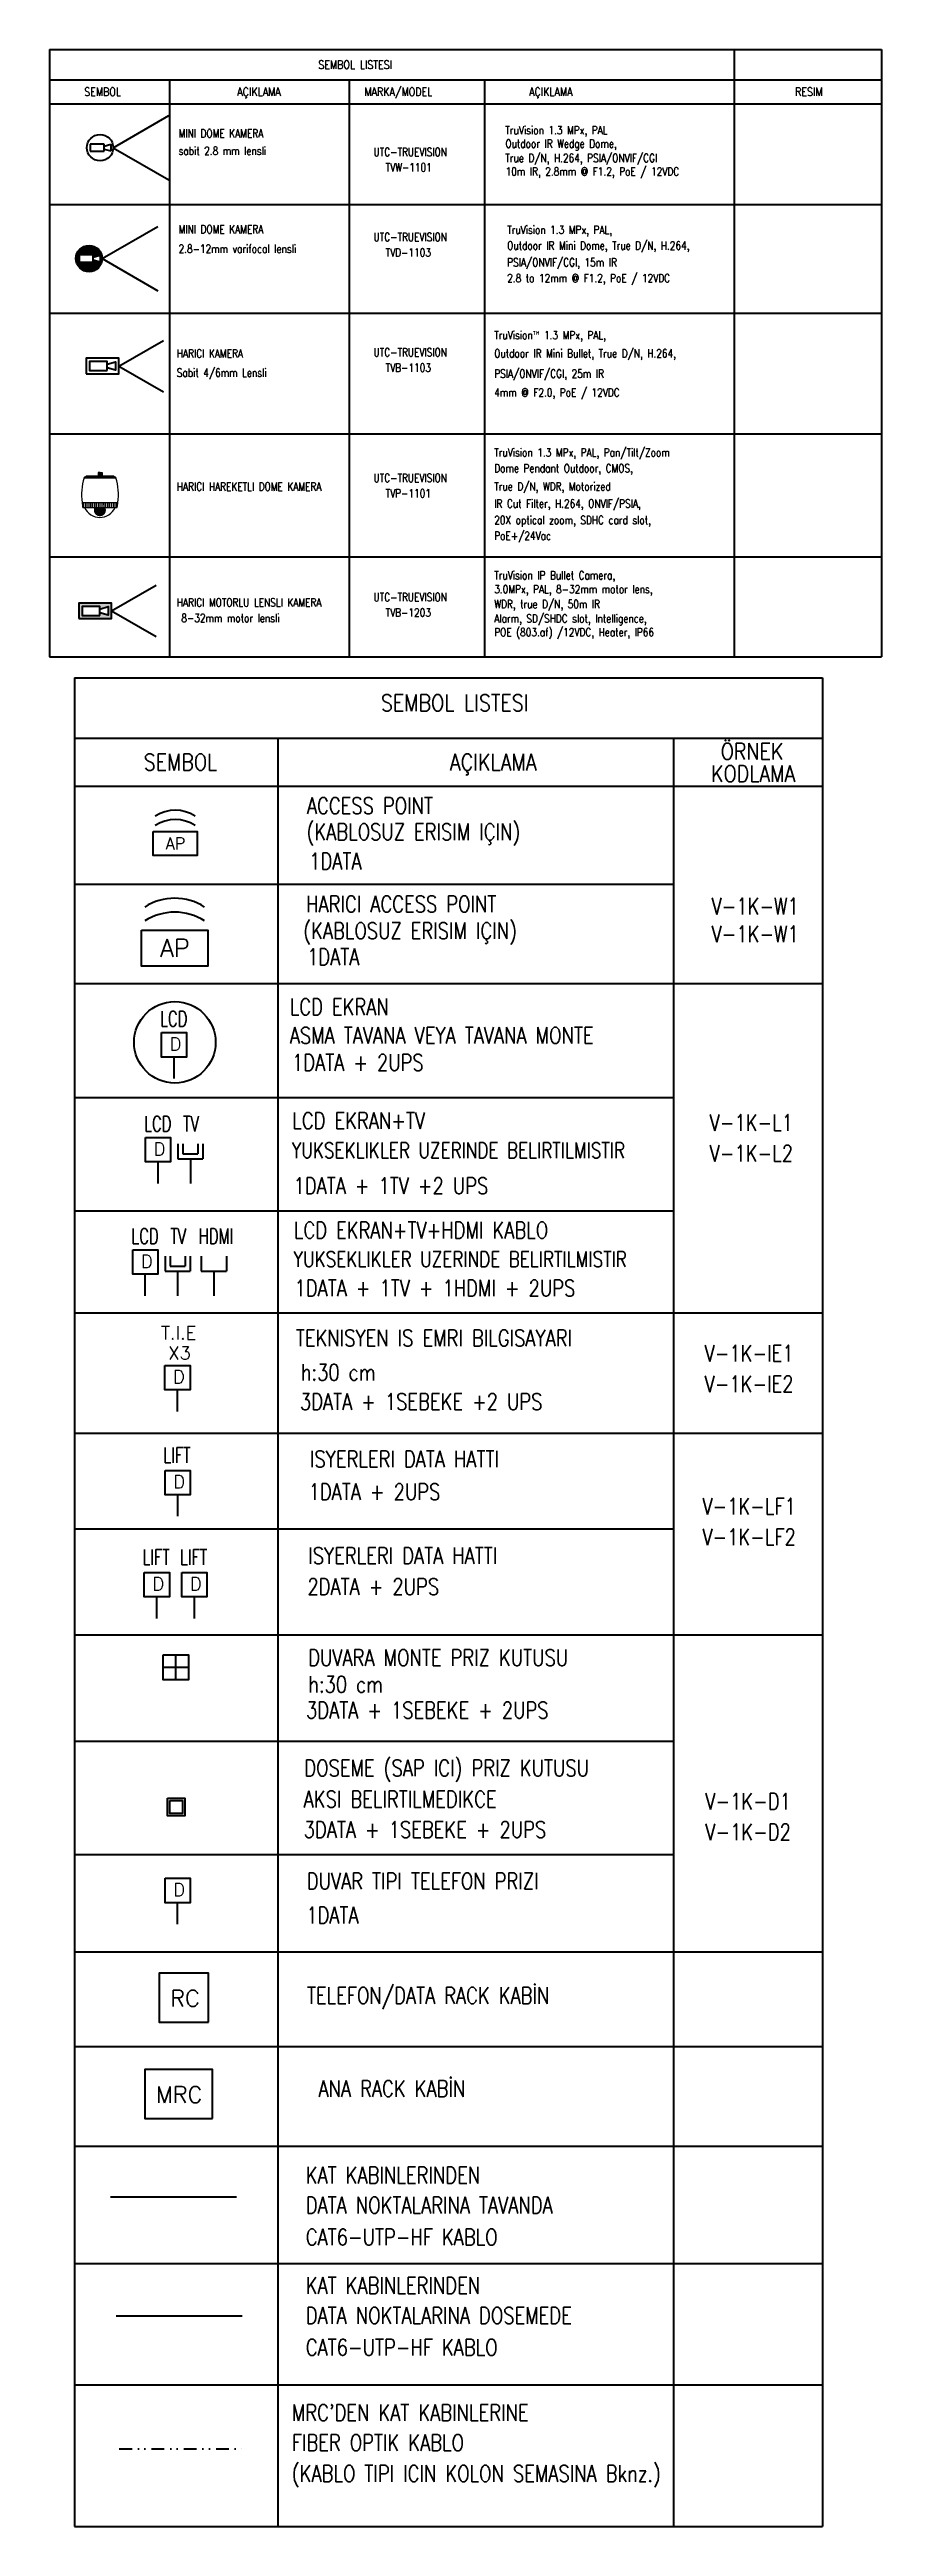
# Model space of a CAD drawing. Extents: x -1073 to 35213, y -1180 to 6950.
# Drawn here: x -1073 to -261, y 1845 to 4259 of the extents above; entities that cross this region are included whole.
import ezdxf
from ezdxf.enums import TextEntityAlignment as Align

# ---------------------------------------------------------------- set-up
doc = ezdxf.new("R2010")
doc.units = 0
doc.header["$LTSCALE"] = 25
doc.linetypes.add('DIVIDE2', pattern=[0.625, 0.25, -0.125, 0, -0.125, 0, -0.125])
for name, color, linetype, lineweight in [('DATA SARI', 30, 'Continuous', 30), ('DATA TAVAN', 160, 'Continuous', 30), ('E-ACCESS POINT (KABLOSUZ ERİŞİM İÇİN)', 7, 'Continuous', 30), ('E-ANA RACK KABİN', 7, 'Continuous', 30), ('E-DAHİLİ DOME KAMERA', 7, 'Continuous', 30), ('E-DAHİLİ KAMERA', 7, 'Continuous', 30), ('E-DAHİLİ SPEED DOME', 7, 'Continuous', 30), ('E-DATA LCD EKRAN', 7, 'Continuous', 30), ('E-DATA LIFT PRIZI', 7, 'Continuous', 30), ('E-DATA PRİZİ (RJ45)', 7, 'Continuous', 30), ('E-DATA-TEKNISYEN IS EMRI', 7, 'Continuous', 30), ('E-DUVARA MONTE PRİZ KUTUSU', 7, 'Continuous', 30), ('E-DÖŞEME (ŞAP İÇİ) PRİZ KUTUSU', 7, 'Continuous', 30), ('E-HARİCİ ACCESS POINT (KABLOSUZ ERİŞİM İÇİN)', 4, 'Continuous', 30), ('E-HARİCİ KAMERA', 7, 'Continuous', 30), ('E-KABLO', 7, 'Continuous', 30), ('E-TELEFON  DATA RACK KABİN', 7, 'Continuous', 30), ('E-YAZI', 7, 'Continuous', 30)]:
    doc.layers.add(name, color=color, linetype=linetype, lineweight=lineweight)
doc.styles.add('E-YAZI', font='txttw.shx')

msp = doc.modelspace()

# ---------------------------------------------------------------- texts
at = {"layer": 'E-YAZI', "color": 4, "style": 'E-YAZI', "width": 0.85}
for s, height, p in [('SEMBOL LISTESI', 8, (-774.51, 4244.45)), ('SEMBOL', 8, (-1020.84, 4218.03)), ('AÇIKLAMA', 8, (-868.33, 4218.03)), ('MARKA/MODEL', 8, (-732.43, 4218.03)), ('AÇIKLAMA', 8, (-583.79, 4218.03)), ('RESIM', 8, (-332.13, 4218.03)), ('SEMBOL LISTESI', 16, (-677.44, 3622.51)), ('SEMBOL', 16, (-944.88, 3564.76)), ('AÇIKLAMA', 16, (-639.86, 3564.76)), ('ÖRNEK', 16, (-387.49, 3575.2)), ('KODLAMA', 16, (-386.44, 3553.56))]:
    msp.add_text(s, height=height, dxfattribs=at).set_placement(p, align=Align.MIDDLE_CENTER)
at = {"layer": 'E-YAZI', "color": 3, "style": 'E-YAZI', "width": 0.8}
for s, height, p in [('MINI DOME KAMERA', 8, (-946.74, 4173.44)), ('TruVision 1.3 MPx, PAL', 8, (-628.08, 4176.6)), ('sabit 2.8 mm lensli', 8, (-946.74, 4156.42)), ('UTC-TRUEVISION', 8, (-756.61, 4155.37)), ('True D/N, H.264, PSIA/ONVIF/CGI', 8, (-628.15, 4149.45)), ('Outdoor IR Wedge Dome,', 8, (-628.08, 4163.47)), ('TVW-1101', 8, (-744.82, 4140.35)), ('10m IR, 2.8mm @ F1.2, PoE / 12VDC', 8, (-627.86, 4136.31)), ('MINI DOME KAMERA', 8, (-946.74, 4080.06)), ('UTC-TRUEVISION', 8, (-756.61, 4072.47)), ('TruVision 1.3 MPx, PAL,', 8, (-626.31, 4079.54)), ('2.8-12mm varifocal lensli', 8, (-946.74, 4061.04)), ('TVD-1103', 8, (-744.82, 4057.45)), ('Outdoor IR Mini Dome, True D/N, H.264, ', 8, (-626.31, 4064.13)), ('PSIA/ONVIF/CGI, 15m IR', 8, (-626.31, 4047.78)), ('2.8 to 12mm @ F1.2, PoE / 12VDC', 8, (-626.31, 4032.37)), ('TruVision™ 1.3 MPx, PAL,', 8, (-638.94, 3976.81)), ('HARICI KAMERA', 8, (-948.44, 3958.99)), ('UTC-TRUEVISION', 8, (-756.61, 3960.17)), ('Outdoor IR Mini Bullet, True D/N, H.264, ', 8, (-638.94, 3959.07)), ('Sabit 4/6mm Lensli', 8, (-948.44, 3940.26)), ('TVB-1103', 8, (-744.82, 3945.15)), ('PSIA/ONVIF/CGI, 25m IR', 8, (-638.94, 3939.32)), ('4mm @ F2.0, PoE / 12VDC', 8, (-638.94, 3920.97)), ('TruVision 1.3 MPx, PAL, Pan/Tilt/Zoom', 8, (-638.94, 3862.49)), ('UTC-TRUEVISION', 8, (-756.61, 3837.73)), ('True D/N, WDR, Motorized', 8, (-638.94, 3829.41)), ('Dome Pendant Outdoor, CMOS,', 8, (-638.94, 3847.13)), ('HARICI HAREKETLI DOME KAMERA', 8, (-948.44, 3829.28)), ('TVP-1101', 8, (-744.82, 3822.71)), ('IR Cut Filter, H.264, ONVIF/PSIA,', 8, (-638.94, 3812.71)), ('20X optical zoom, SDHC card slot,', 8, (-638.94, 3796.66)), ('PoE+/24Vac', 8, (-638.94, 3781.37)), ('TruVision IP Bullet Camera, ', 8, (-638.94, 3742.82)), ('HARICI MOTORLU LENSLI KAMERA', 8, (-948.44, 3716.31)), ('UTC-TRUEVISION', 8, (-756.61, 3721.6)), ('WDR, true D/N, 50m IR', 8, (-638.94, 3714.77)), ('3.0MPx, PAL, 8-32mm motor lens, ', 8, (-638.94, 3729.33)), (' 8-32mm motor lensli', 8, (-948.44, 3701.18)), ('TVB-1203', 8, (-744.82, 3706.58)), ('Alarm, SD/SHDC slot, Intelligence, ', 8, (-638.94, 3700.73)), ('POE (803.af) /12VDC, Heater, IP66 ', 8, (-638.94, 3687.37)), ('ACCESS POINT ', 16, (-821.54, 3514.25)), ('(KABLOSUZ ERISIM IÇIN)', 16, (-821.92, 3488.83)), ('1DATA', 16, (-819.3, 3460.28)), ('HARICI ACCESS POINT', 16, (-822.29, 3418.43)), ('V-1K-W1', 16, (-426.98, 3416.4)), ('(KABLOSUZ ERISIM IÇIN)', 16, (-825.13, 3392.41)), ('V-1K-W1', 16, (-426.98, 3389.26)), ('1DATA', 16, (-821.36, 3367.06)), ('LCD EKRAN', 16, (-838.26, 3318.33)), ('ASMA TAVANA VEYA TAVANA MONTE', 16, (-838.26, 3290.42)), ('1DATA + 2UPS', 16, (-836.09, 3264.06)), ('LCD EKRAN+TV', 16, (-835.81, 3207.42)), ('V-1K-L1', 16, (-428.79, 3205.45)), ('YUKSEKLIKLER UZERINDE BELIRTILMISTIR', 15, (-836.3, 3178.95)), ('V-1K-L2', 16, (-428.79, 3175.66)), ('1DATA + 1TV +2 UPS', 16, (-834.55, 3143.93)), ('LCD EKRAN+TV+HDMI KABLO', 16, (-834.27, 3100.65)), ('YUKSEKLIKLER UZERINDE BELIRTILMISTIR', 15, (-834.61, 3072.89)), ('1DATA + 1TV + 1HDMI + 2UPS', 16, (-833.6, 3044.2)), ('TEKNISYEN IS EMRI BILGISAYARI', 16, (-832.37, 2995.5)), ('V-1K-IE1', 16, (-433.76, 2980.62)), ('h:30 cm', 16, (-827.54, 2962.15)), ('3DATA + 1SEBEKE +2 UPS', 16, (-828.37, 2933.6)), ('V-1K-IE2', 16, (-433.76, 2950.84)), ('ISYERLERI DATA HATTI', 16, (-818.6, 2877.62)), ('1DATA + 2UPS', 16, (-819.85, 2845.72)), ('V-1K-LF1', 16, (-435.92, 2831.52)), ('V-1K-LF2', 16, (-435.92, 2801.73)), ('ISYERLERI DATA HATTI', 16, (-820.24, 2783.43)), ('2DATA + 2UPS', 16, (-821.05, 2753.33)), ('DUVARA MONTE PRIZ KUTUSU', 16, (-820.3, 2684.14)), ('h:30 cm', 16, (-820.3, 2658.08)), ('3DATA + 1SEBEKE + 2UPS', 16, (-822.42, 2632.91)), ('DOSEME (SAP ICI) PRIZ KUTUSU', 16, (-824.06, 2576.51)), ('V-1K-D1', 16, (-433.03, 2543.98)), ('3DATA + 1SEBEKE + 2UPS', 16, (-824.69, 2516.56)), ('V-1K-D2', 16, (-433.03, 2514.19)), ('DUVAR TIPI TELEFON PRIZI', 16, (-821.68, 2466.33)), ('1DATA', 16, (-822.19, 2433.17)), ('TELEFON/DATA RACK KABİN', 16, (-821.54, 2354.88)), ('ANA RACK KABİN', 16, (-810.26, 2264.17)), ('KAT KABINLERINDEN', 16, (-822.67, 2179.76)), ('DATA NOKTALARINA TAVANDA', 16, (-822.67, 2150.53)), ('CAT6-UTP-HF KABLO', 16, (-822.67, 2119.42)), ('KAT KABINLERINDEN', 16, (-822.67, 2072.25)), ('DATA NOKTALARINA DOSEMEDE', 16, (-822.67, 2043.02)), ('CAT6-UTP-HF KABLO', 16, (-822.67, 2011.91)), ("MRC'DEN KAT KABINLERINE", 16, (-836.29, 1948.38)), ('FIBER OPTIK KABLO', 16, (-836.29, 1919.06)), ('(KABLO TIPI ICIN KOLON SEMASINA Bknz.)', 16, (-836.29, 1889.01))]:
    msp.add_text(s, height=height, dxfattribs=at).set_placement(p)
at = {"layer": 'E-YAZI', "color": 1, "style": 'E-YAZI', "width": 0.8}
msp.add_text('AKSI BELIRTILMEDIKCE', height=16, dxfattribs=at).set_placement((-824.69, 2546.17))

# ---------------------------------------------------------------- blocks, each defined once
blk = doc.blocks.new('E-DATA-TEKNISYEN IS EMRI')
at = {"layer": 'E-DATA PRİZİ (RJ45)', "color": 6}
blk.add_line((0, 0), (0, 42), dxfattribs=at)
blk.add_lwpolyline([(-24.6, 89.6), (24.6, 89.6), (24.6, 42), (-24.6, 42)], close=True, dxfattribs=at)
at = {"layer": 'E-DATA PRİZİ (RJ45)', "color": 6, "style": 'E-YAZI'}
for s, p in [('T.I.E', (-32.1, 140.4)), ('X3', (-17.8, 101.3)), ('D', (-8.8, 54.6))]:
    blk.add_text(s, height=25.6, rotation=0, dxfattribs=at).set_placement(p)
blk = doc.blocks.new('E-DATA LCD EKRAN')
at = {"layer": 'E-DATA PRİZİ (RJ45)', "color": 1}
blk.add_line((0, 0), (0, 42), dxfattribs=at)
blk.add_lwpolyline([(-24.6, 89.6), (24.6, 89.6), (24.6, 42), (-24.6, 42)], close=True, dxfattribs=at)
blk.add_circle((1.6, 70.7), 79.4, dxfattribs=at)
at = {"layer": 'E-DATA PRİZİ (RJ45)', "color": 1, "style": 'E-YAZI'}
blk.add_text('D', height=25.6, dxfattribs=at).set_placement((-8.8, 54.6))
at = {"layer": 'E-YAZI', "color": 1, "style": 'E-YAZI', "width": 0.7}
blk.add_text('LCD', height=30, dxfattribs=at).set_placement((-27, 101.6))
blk = doc.blocks.new('E-LCD+TV')
at = {"layer": 'E-DATA PRİZİ (RJ45)', "color": 1}
for p, q in [((38.5, 77.5), (38.5, 48)), ((48.3, 77.5), (48.3, 57.8)), ((48.3, 57.8), (77.8, 57.8)), ((77.8, 77.5), (77.8, 57.8)), ((87.6, 77.5), (87.6, 48)), ((0, 0), (0, 42)), ((38.5, 48), (87.6, 48)), ((63, 48), (63, 0))]:
    blk.add_line(p, q, dxfattribs=at)
blk.add_lwpolyline([(-24.6, 89.6), (24.6, 89.6), (24.6, 42), (-24.6, 42)], close=True, dxfattribs=at)
at = {"layer": 'E-DATA PRİZİ (RJ45)', "color": 1, "style": 'E-YAZI'}
blk.add_text('D', height=25.6, dxfattribs=at).set_placement((-8.8, 54.6))
at = {"layer": 'E-YAZI', "color": 1, "style": 'E-YAZI', "width": 0.7}
for s, p in [('LCD', (-27, 101.6)), ('TV', (49, 101.6))]:
    blk.add_text(s, height=30, dxfattribs=at).set_placement(p)
blk = doc.blocks.new('E-LCD+TV+HDMI')
at = {"layer": 'E-DATA PRİZİ (RJ45)', "color": 1}
for p, q in [((-24.6, 77.5), (-24.6, 48)), ((-14.7, 77.5), (-14.7, 57.8)), ((-14.7, 57.8), (14.7, 57.8)), ((14.7, 77.5), (14.7, 57.8)), ((24.6, 77.5), (24.6, 48)), ((46.1, 77.5), (46.1, 48)), ((95.2, 77.5), (95.2, 48)), ((-63, 0), (-63, 42)), ((-24.6, 48), (24.6, 48)), ((0, 48), (0, 0)), ((46.1, 48), (95.2, 48)), ((70.6, 48), (70.6, 0))]:
    blk.add_line(p, q, dxfattribs=at)
blk.add_lwpolyline([(-87.6, 89.6), (-38.5, 89.6), (-38.5, 42), (-87.6, 42)], close=True, dxfattribs=at)
at = {"layer": 'E-DATA PRİZİ (RJ45)', "color": 1, "style": 'E-YAZI'}
blk.add_text('D', height=25.6, dxfattribs=at).set_placement((-71.8, 54.6))
at = {"layer": 'E-YAZI', "color": 1, "style": 'E-YAZI', "width": 0.7}
for s, p in [('LCD', (-90, 101.6)), ('TV', (-14, 101.6)), ('HDMI', (41.2, 101.6))]:
    blk.add_text(s, height=30, dxfattribs=at).set_placement(p)
blk = doc.blocks.new('*U605')
at = {"layer": 'E-ACCESS POINT (KABLOSUZ ERİŞİM İÇİN)', "color": 4}
blk.add_lwpolyline([(-2.39, 3.24), (2.39, 3.24), (2.39, 0.65), (-2.39, 0.65)], close=True, dxfattribs=at)
at = {"layer": 'E-ACCESS POINT (KABLOSUZ ERİŞİM İÇİN)', "color": 3}
for centre in [(0, 1.56), (0, 0.55)]:
    blk.add_arc(centre, 3.99, 57.1828, 122.8172, dxfattribs=at)
at = {"layer": 'E-ACCESS POINT (KABLOSUZ ERİŞİM İÇİN)', "color": 3, "style": 'E-YAZI'}
blk.add_text('AP', height=1.28, dxfattribs=at).set_placement((-1.05, 1.31))
blk = doc.blocks.new('E-DATA LIFT PRIZI')
at = {"layer": 'E-DATA LIFT PRIZI', "color": 2}
blk.add_line((0, 0), (0, 42), dxfattribs=at)
blk.add_lwpolyline([(-24.6, 89.6), (24.6, 89.6), (24.6, 42), (-24.6, 42)], close=True, dxfattribs=at)
at = {"layer": 'E-DATA LIFT PRIZI', "color": 2, "style": 'E-YAZI', "width": 0.7}
blk.add_text('LIFT', height=30, dxfattribs=at).set_placement((-28, 104.2))
at = {"layer": 'E-DATA LIFT PRIZI', "color": 2, "style": 'E-YAZI'}
blk.add_text('D', height=25.6, dxfattribs=at).set_placement((-8.8, 54.6))
blk = doc.blocks.new('100_TELEFON DATA RACK KABİN')
at = {"layer": 'E-TELEFON  DATA RACK KABİN', "color": 4}
blk.add_lwpolyline([(2.4, 0), (2.4, 4.8), (-2.4, 4.8), (-2.4, 0)], close=True, dxfattribs=at)
at = {"layer": 'E-TELEFON  DATA RACK KABİN', "color": 3, "style": 'E-YAZI'}
blk.add_text('RC', height=1.6, dxfattribs=at).set_placement((-1.31, 1.54))
blk = doc.blocks.new('10_ANA RACK KABİN')
at = {"layer": 'E-ANA RACK KABİN', "color": 4}
blk.add_lwpolyline([(3.31, 0), (3.31, 4.8), (-3.31, 4.8), (-3.31, 0)], close=True, dxfattribs=at)
at = {"layer": 'E-ANA RACK KABİN', "color": 3, "style": 'E-YAZI'}
blk.add_text('MRC', height=1.6, dxfattribs=at).set_placement((-2.22, 1.54))
blk = doc.blocks.new('10_DUVARA MONTE PRİZ KUTUSU')
at = {"layer": 'E-DUVARA MONTE PRİZ KUTUSU', "color": 4}
for p, q in [((24.5, 0), (-24.5, 0)), ((0, 24.5), (0, -24.5))]:
    blk.add_line(p, q, dxfattribs=at)
blk.add_lwpolyline([(-24.5, -24.5), (24.5, -24.5), (24.5, 24.5), (-24.5, 24.5)], close=True, dxfattribs=at)
blk = doc.blocks.new('E-DÖŞEME BUAT')
at = {"layer": 'E-YAZI', "color": 5}
for points in [[(-34, 34), (0, 34), (0, 0), (-34, 0)], [(-29.5, 29.5), (-4.5, 29.5), (-4.5, 4.5), (-29.5, 4.5)]]:
    blk.add_lwpolyline(points, close=True, dxfattribs=at)
blk = doc.blocks.new('*U603')
at = {"layer": 'E-DATA PRİZİ (RJ45)', "color": 4}
blk.add_line((0, 0), (0, 2.1), dxfattribs=at)
blk.add_lwpolyline([(-1.23, 4.48), (1.23, 4.48), (1.23, 2.1), (-1.23, 2.1)], close=True, dxfattribs=at)
at = {"layer": 'E-DATA PRİZİ (RJ45)', "color": 3, "style": 'E-YAZI'}
blk.add_text('D', height=1.28, dxfattribs=at).set_placement((-0.44, 2.73))
blk = doc.blocks.new('E-HARİCİ ACCESS POINT')
at = {"layer": 'E-HARİCİ ACCESS POINT (KABLOSUZ ERİŞİM İÇİN)', "ltscale": 2}
blk.add_lwpolyline([(35, 32.3), (35, -32.3), (0, -32.3), (0, 32.3)], close=True, dxfattribs=at)
at = {"layer": 'E-HARİCİ ACCESS POINT (KABLOSUZ ERİŞİM İÇİN)'}
for centre in [(-1.3, 0), (12.3, 0)]:
    blk.add_arc(centre, 53.8, 327.1828, 32.8172, dxfattribs=at)
at = {"layer": 'E-HARİCİ ACCESS POINT (KABLOSUZ ERİŞİM İÇİN)', "style": 'E-YAZI'}
blk.add_text('AP', height=17.28, rotation=270, dxfattribs=at).set_placement((9, 14.2))
blk = doc.blocks.new('100_HARİCİ KAMERA')
at = {"layer": 'E-DAHİLİ KAMERA', "color": 4}
for q in [(18.8, 6.26), (18.8, -6.26)]:
    blk.add_line((7.95, 0), q, dxfattribs=at)
at = {"layer": 'E-HARİCİ KAMERA', "color": 4}
for points in [[(0, -1.9), (7.95, -1.9), (7.95, 1.9), (0, 1.9)], [(5.11, -1.1), (5.11, 1.1), (0.8, 1.1), (0.8, -1.1)]]:
    blk.add_lwpolyline(points, close=True, dxfattribs=at)
blk.add_lwpolyline([(5.11, 0.44), (7.15, 1.02), (7.15, -1.02), (5.11, -0.44)], dxfattribs=at)
blk = doc.blocks.new('100_DAHİLİ DOME KAMERA')
at = {"layer": 'E-DAHİLİ DOME KAMERA', "color": 4}
for p, q in [((-1.94, 0.71), (-1.94, -0.69)), ((0.82, 0.71), (-1.94, 0.71)), ((0.82, -0.69), (0.82, 0.71)), ((0.82, 0.29), (2.13, 0.67)), ((2.13, 0.67), (2.13, -0.64)), ((-1.94, -0.69), (0.82, -0.69)), ((0.82, -0.27), (2.13, -0.64))]:
    blk.add_line(p, q, dxfattribs=at)
at = {"layer": 'E-DAHİLİ DOME KAMERA', "color": 4, "linetype": 'Continuous'}
blk.add_circle((0, 0), 2.57, dxfattribs=at)
at = {"layer": 'E-DAHİLİ KAMERA', "color": 4}
for q in [(13.42, 6.26), (13.42, -6.26)]:
    blk.add_line((2.57, 0), q, dxfattribs=at)
blk = doc.blocks.new('E-DAHİLİ SPEED DOME KAMERA (HAREKETLİ)')
at = {"layer": 'E-DAHİLİ SPEED DOME', "lineweight": 15}
blk.add_hatch(color=5, dxfattribs=at).paths.add_polyline_path([(0.77, -4.93, 0.114875), (0.69, -4.58), (-0.72, -4.58, 0.114346), (-0.8, -4.93, 1)])
at = {"layer": 'E-DAHİLİ SPEED DOME', "color": 5, "lineweight": 15}
for p, q in [((-0.26, 0), (-0.26, -0.46)), ((0, 0), (-0.26, 0)), ((0, 0), (0.26, 0)), ((-2.08, -0.71), (2.08, -0.71)), ((-2, -0.64), (2, -0.64)), ((-1.86, -0.54), (-1.74, -0.54)), ((-1.77, -0.46), (1.77, -0.46)), ((-1.74, -0.54), (1.74, -0.54)), ((0, -0.08), (-0.26, -0.08)), ((0, -0.17), (-0.26, -0.17)), ((0, -0.25), (-0.26, -0.25)), ((0, -0.33), (-0.26, -0.33)), ((0, -0.42), (-0.26, -0.42)), ((0, -0.08), (0.26, -0.08)), ((0, -0.17), (0.26, -0.17)), ((0, -0.25), (0.26, -0.25)), ((0, -0.33), (0.26, -0.33)), ((0, -0.42), (0.26, -0.42)), ((0.26, 0), (0.26, -0.46)), ((1.86, -0.54), (1.74, -0.54)), ((-2.32, -3.91), (2.32, -3.92)), ((-2.25, -4.58), (2.25, -4.58)), ((-2.12, -4.29), (-2.12, -3.91)), ((-2.12, -4.58), (-2.12, -3.91)), ((-2.09, -4.29), (-2.09, -3.91)), ((-2.09, -4.58), (-2.09, -3.91)), ((-1.84, -4.29), (-1.84, -3.91)), ((-1.84, -4.58), (-1.84, -3.91)), ((-1.81, -4.29), (-1.81, -3.91)), ((-1.81, -4.58), (-1.81, -3.91)), ((-1.56, -4.29), (-1.56, -3.91)), ((-1.56, -4.58), (-1.56, -3.91)), ((-1.53, -4.29), (-1.53, -3.91)), ((-1.53, -4.58), (-1.53, -3.91)), ((-1.28, -4.29), (-1.28, -3.91)), ((-1.28, -4.58), (-1.28, -3.91)), ((-1.25, -4.29), (-1.25, -3.91)), ((-1.25, -4.58), (-1.25, -3.91)), ((-1.01, -4.29), (-1.01, -3.91)), ((-1.01, -4.58), (-1.01, -3.91)), ((-0.98, -4.29), (-0.98, -3.91)), ((-0.98, -4.58), (-0.98, -3.91)), ((-0.72, -4.29), (-0.72, -3.91)), ((-0.72, -4.58), (-0.72, -3.91)), ((-0.69, -4.29), (-0.69, -3.91)), ((-0.69, -4.58), (-0.69, -3.91)), ((-0.44, -4.29), (-0.44, -3.91)), ((-0.44, -4.58), (-0.44, -3.91)), ((-0.41, -4.29), (-0.41, -3.91)), ((-0.41, -4.58), (-0.41, -3.91)), ((-0.16, -4.29), (-0.16, -3.91)), ((-0.16, -4.58), (-0.16, -3.91)), ((-0.13, -4.29), (-0.13, -3.91)), ((-0.13, -4.58), (-0.13, -3.91)), ((0.13, -4.29), (0.13, -3.92)), ((0.13, -4.58), (0.13, -3.91)), ((0.15, -4.29), (0.16, -3.92)), ((0.15, -4.58), (0.16, -3.91)), ((0.41, -4.29), (0.41, -3.92)), ((0.41, -4.58), (0.41, -3.91)), ((0.43, -4.29), (0.44, -3.92)), ((0.43, -4.58), (0.44, -3.91)), ((0.69, -4.58), (0.69, -3.91)), ((0.69, -4.29), (0.69, -3.92)), ((0.71, -4.58), (0.72, -3.91)), ((0.71, -4.29), (0.72, -3.92)), ((0.98, -4.58), (0.98, -3.91)), ((0.98, -4.29), (0.98, -3.92)), ((1.01, -4.58), (1.01, -3.91)), ((1.01, -4.29), (1.01, -3.92)), ((1.25, -4.58), (1.25, -3.91)), ((1.25, -4.29), (1.25, -3.92)), ((1.27, -4.58), (1.27, -3.91)), ((1.27, -4.29), (1.27, -3.92)), ((1.53, -4.58), (1.53, -3.91)), ((1.53, -4.29), (1.53, -3.92)), ((1.55, -4.58), (1.55, -3.91)), ((1.55, -4.29), (1.55, -3.92)), ((1.81, -4.58), (1.81, -3.91)), ((1.81, -4.29), (1.81, -3.92)), ((1.83, -4.58), (1.83, -3.91)), ((1.83, -4.29), (1.83, -3.92)), ((2.09, -4.58), (2.09, -3.91)), ((2.09, -4.3), (2.09, -3.92)), ((2.11, -4.58), (2.11, -3.91)), ((2.11, -4.3), (2.11, -3.92))]:
    blk.add_line(p, q, dxfattribs=at)
for centre, radius, start, end in [((4.75, -2.84), 7.15, 162.6726, 188.6391), ((-1.95, -0.78), 0.148, 112.0065, 152.1591), ((-1.72, -0.98), 0.435, 92.3606, 129.6118), ((-1.08, -1.28), 1.07, 130.1476, 136.6157), ((1.72, -0.98), 0.435, 50.3313, 87.5824), ((1.08, -1.28), 1.07, 43.3274, 49.7954), ((1.95, -0.78), 0.148, 27.7839, 67.9366), ((-4.75, -2.83), 7.15, 351.304, 17.2704), ((10.56, -2.93), 12.92, 184.3349, 187.3377), ((10.6, -2.93), 12.92, 184.354, 187.3375), ((-0.02, -3.65), 2.2, 205.1602, 334.9025), ((-10.61, -2.92), 12.92, 352.6245, 355.6081), ((-10.56, -2.92), 12.92, 352.6245, 355.6081)]:
    blk.add_arc(centre, radius, start, end, dxfattribs=at)
blk = doc.blocks.new('E-VARIFOCAL DOME KAMERA')
at = {"layer": 'E-DAHİLİ KAMERA'}
h = blk.add_hatch(color=6, dxfattribs=at)
h.dxf.hatch_style = 1
h.paths.add_polyline_path([(0, 0, 1), (25.7, 0, 1)])
h.paths.add_polyline_path([(16.9, 3.6), (16.9, 1.5), (23.5, 3.3), (23.5, -3.2), (16.9, -1.3), (16.9, -3.4), (3.1, -3.4), (3.1, 3.6)], flags=16)
at = {"layer": 'E-DAHİLİ KAMERA', "color": 6}
for p, q in [((25.7, 0), (79.9, 31.3)), ((3.1, 3.6), (3.1, -3.4)), ((16.9, 3.6), (3.1, 3.6)), ((16.9, -3.4), (16.9, 3.6)), ((16.9, 1.5), (23.5, 3.3)), ((23.5, 3.3), (23.5, -3.2)), ((25.7, 0), (79.9, -31.3)), ((3.1, -3.4), (16.9, -3.4)), ((16.9, -1.3), (23.5, -3.2))]:
    blk.add_line(p, q, dxfattribs=at)
blk.add_circle((12.8, 0), 12.8, dxfattribs=at)
blk = doc.blocks.new('E-HARICI KAMERA-MOTORLU LENSLI')
at = {"layer": 'E-DAHİLİ KAMERA'}
h = blk.add_hatch(color=3, dxfattribs=at)
h.dxf.hatch_style = 1
h.paths.add_polyline_path([(0, 7.6), (0, -7.6), (31.8, -7.6), (31.8, 7.6)])
h.paths.add_polyline_path([(28.6, 4.1), (28.6, -4.1), (20.4, -1.8), (20.4, -4.4), (3.2, -4.4), (3.2, 4.4), (20.4, 4.4), (20.4, 1.8)], flags=16)
at = {"layer": 'E-DAHİLİ KAMERA', "color": 3}
for q in [(75.2, 25.1), (75.2, -25.1)]:
    blk.add_line((31.8, 0), q, dxfattribs=at)
for points in [[(0, -7.6), (31.8, -7.6), (31.8, 7.6), (0, 7.6)], [(20.4, -4.4), (20.4, 4.4), (3.2, 4.4), (3.2, -4.4)]]:
    blk.add_lwpolyline(points, close=True, dxfattribs=at)
blk.add_lwpolyline([(20.4, 1.8), (28.6, 4.1), (28.6, -4.1), (20.4, -1.8)], dxfattribs=at)

# ---------------------------------------------------------------- linework, layer by layer
at = {"layer": 'DATA SARI'}
msp.add_line((-1007.66, 2050.68), (-884.79, 2050.68), dxfattribs=at)
at = {"layer": 'DATA TAVAN'}
msp.add_line((-1013.1, 2166.82), (-890.23, 2166.82), dxfattribs=at)
at = {"layer": 'E-KABLO', "color": 6, "linetype": 'DIVIDE2', "ltscale": 2}
msp.add_line((-1004.58, 1921.15), (-881.71, 1921.15), dxfattribs=at)
at = {"layer": 'E-YAZI', "color": 4}
for p, q in [((-1072.58, 4259.18), (-1072.58, 3667.37)), ((-1072.58, 4259.18), (-261.33, 4259.18)), ((-1072.58, 4229.72), (-261.33, 4229.72)), ((-1072.58, 4206.28), (-261.33, 4206.28)), ((-1072.58, 3667.37), (-261.33, 3667.37)), ((-1048.35, 3647.06), (-1048.35, 1845.44)), ((-1048.35, 3647.06), (-318.95, 3647.06)), ((-318.95, 3647.06), (-318.95, 1845.44)), ((-1048.35, 3588.15), (-318.95, 3588.15)), ((-1048.35, 3541.27), (-318.95, 3541.27)), ((-1048.35, 1845.44), (-318.95, 1845.44))]:
    msp.add_line(p, q, dxfattribs=at)
at = {"layer": 'E-YAZI', "color": 7, "linetype": 'Continuous'}
for p, q in [((-405.05, 4259.18), (-405.05, 3667.37)), ((-261.33, 4259.18), (-261.33, 3667.37)), ((-780.5, 4229.72), (-780.5, 3667.37)), ((-648.38, 4229.72), (-648.38, 3667.37)), ((-1072.58, 4206.28), (-261.33, 4206.28)), ((-1072.58, 4108.23), (-261.33, 4108.23)), ((-1072.58, 4002.16), (-261.33, 4002.16)), ((-1072.58, 3884.8), (-261.33, 3884.8)), ((-1072.58, 3764.71), (-261.33, 3764.71)), ((-464.2, 3588.15), (-464.2, 1845.44)), ((-1048.35, 3541.27), (-318.95, 3541.27)), ((-1048.35, 3541.27), (-318.95, 3541.27)), ((-1048.35, 3445.79), (-464.2, 3445.79)), ((-1048.35, 3348.9), (-318.95, 3348.9)), ((-1048.35, 3238.07), (-464.2, 3238.07)), ((-1048.35, 3127.66), (-464.2, 3127.66)), ((-1048.35, 3028.14), (-318.95, 3028.14)), ((-1048.35, 2910.77), (-318.95, 2910.77)), ((-1048.35, 2817.73), (-464.2, 2817.73)), ((-1048.35, 2714.32), (-318.95, 2714.32)), ((-1048.35, 2610.69), (-464.2, 2610.69)), ((-1048.35, 2500.36), (-464.2, 2500.36)), ((-1048.35, 2405.35), (-318.95, 2405.35)), ((-1048.35, 2313.29), (-318.95, 2313.29)), ((-1048.35, 2216.06), (-318.95, 2216.06)), ((-1048.35, 2101.65), (-318.95, 2101.65)), ((-1048.35, 1983.55), (-318.95, 1983.55))]:
    msp.add_line(p, q, dxfattribs=at)
at = {"layer": 'E-YAZI', "color": 7}
for p, q in [((-955.47, 4229.72), (-955.47, 3667.37)), ((-849.93, 3588.15), (-849.93, 1845.44))]:
    msp.add_line(p, q, dxfattribs=at)

# ---------------------------------------------------------------- block references
at = {"layer": 'E-ACCESS POINT (KABLOSUZ ERİŞİM İÇİN)', "xscale": 9, "yscale": 9, "zscale": 9}
msp.add_blockref('*U605', (-949.95, 3467.93), dxfattribs=at)
at = {"layer": 'E-ANA RACK KABİN', "xscale": 10, "yscale": 10, "zscale": 10}
msp.add_blockref('10_ANA RACK KABİN', (-946.6, 2242.87), dxfattribs=at)
at = {"layer": 'E-DAHİLİ DOME KAMERA', "xscale": 5, "yscale": 5, "zscale": 5}
msp.add_blockref('100_DAHİLİ DOME KAMERA', (-1023.27, 4163.55), dxfattribs=at)
at = {"layer": 'E-DAHİLİ KAMERA', "color": 2}
for name, p in [('E-VARIFOCAL DOME KAMERA', (-1046.8, 4055.47)), ('E-HARICI KAMERA-MOTORLU LENSLI', (-1043.83, 3712.17))]:
    msp.add_blockref(name, p, dxfattribs=at)
at = {"layer": 'E-DAHİLİ SPEED DOME', "xscale": 7.5, "yscale": 7.5, "zscale": 7.5}
msp.add_blockref('E-DAHİLİ SPEED DOME KAMERA (HAREKETLİ)', (-1023.34, 3847.16), dxfattribs=at)
at = {"layer": 'E-DATA LCD EKRAN', "color": 1, "xscale": 0.5, "yscale": 0.5, "zscale": 0.5}
for name, p in [('E-DATA LCD EKRAN', (-951.17, 3256.4)), ('E-LCD+TV', (-966.76, 3154.1)), ('E-LCD+TV+HDMI', (-947.64, 3044.64))]:
    msp.add_blockref(name, p, dxfattribs=at)
at = {"layer": 'E-DATA LIFT PRIZI', "color": 1, "xscale": 0.5, "yscale": 0.5, "zscale": 0.5}
for p in [(-947.58, 2829.81), (-967.85, 2730.28), (-931.35, 2730.28)]:
    msp.add_blockref('E-DATA LIFT PRIZI', p, dxfattribs=at)
at = {"layer": 'E-DATA PRİZİ (RJ45)', "xscale": 10, "yscale": 10, "zscale": 10}
msp.add_blockref('*U603', (-947.62, 2432.29), dxfattribs=at)
at = {"layer": 'E-DATA-TEKNISYEN IS EMRI', "color": 1, "xscale": 0.5, "yscale": 0.5, "zscale": 0.5}
msp.add_blockref('E-DATA-TEKNISYEN IS EMRI', (-947.86, 2932), dxfattribs=at)
at = {"layer": 'E-DUVARA MONTE PRİZ KUTUSU', "color": 3, "xscale": -0.5, "yscale": 0.5, "zscale": 0.5, "rotation": 180}
msp.add_blockref('10_DUVARA MONTE PRİZ KUTUSU', (-949.35, 2682.61), dxfattribs=at)
at = {"layer": 'E-DÖŞEME (ŞAP İÇİ) PRİZ KUTUSU', "color": 1, "xscale": 0.5, "yscale": 0.5, "zscale": 0.5}
msp.add_blockref('E-DÖŞEME BUAT', (-940.5, 2538.05), dxfattribs=at)
at = {"layer": 'E-HARİCİ ACCESS POINT (KABLOSUZ ERİŞİM İÇİN)', "rotation": 89.99999999999999}
msp.add_blockref('E-HARİCİ ACCESS POINT', (-950.45, 3366.06), dxfattribs=at)
at = {"layer": 'E-HARİCİ KAMERA', "xscale": 4.000000000000002, "yscale": 4.000000000000002, "zscale": 4.000000000000002}
msp.add_blockref('100_HARİCİ KAMERA', (-1036.77, 3950.75), dxfattribs=at)
at = {"layer": 'E-TELEFON  DATA RACK KABİN', "xscale": 10, "yscale": 10, "zscale": 10}
msp.add_blockref('100_TELEFON DATA RACK KABİN', (-941.66, 2336.78), dxfattribs=at)

msp.set_redraw_order([(e.dxf.handle, doc.entitydb.next_handle()) for e in msp.query("TEXT MTEXT ATTDEF DIMENSION ARC_DIMENSION")])  # texts and dimensions are drawn at this point

doc.saveas('drawing.dxf')
